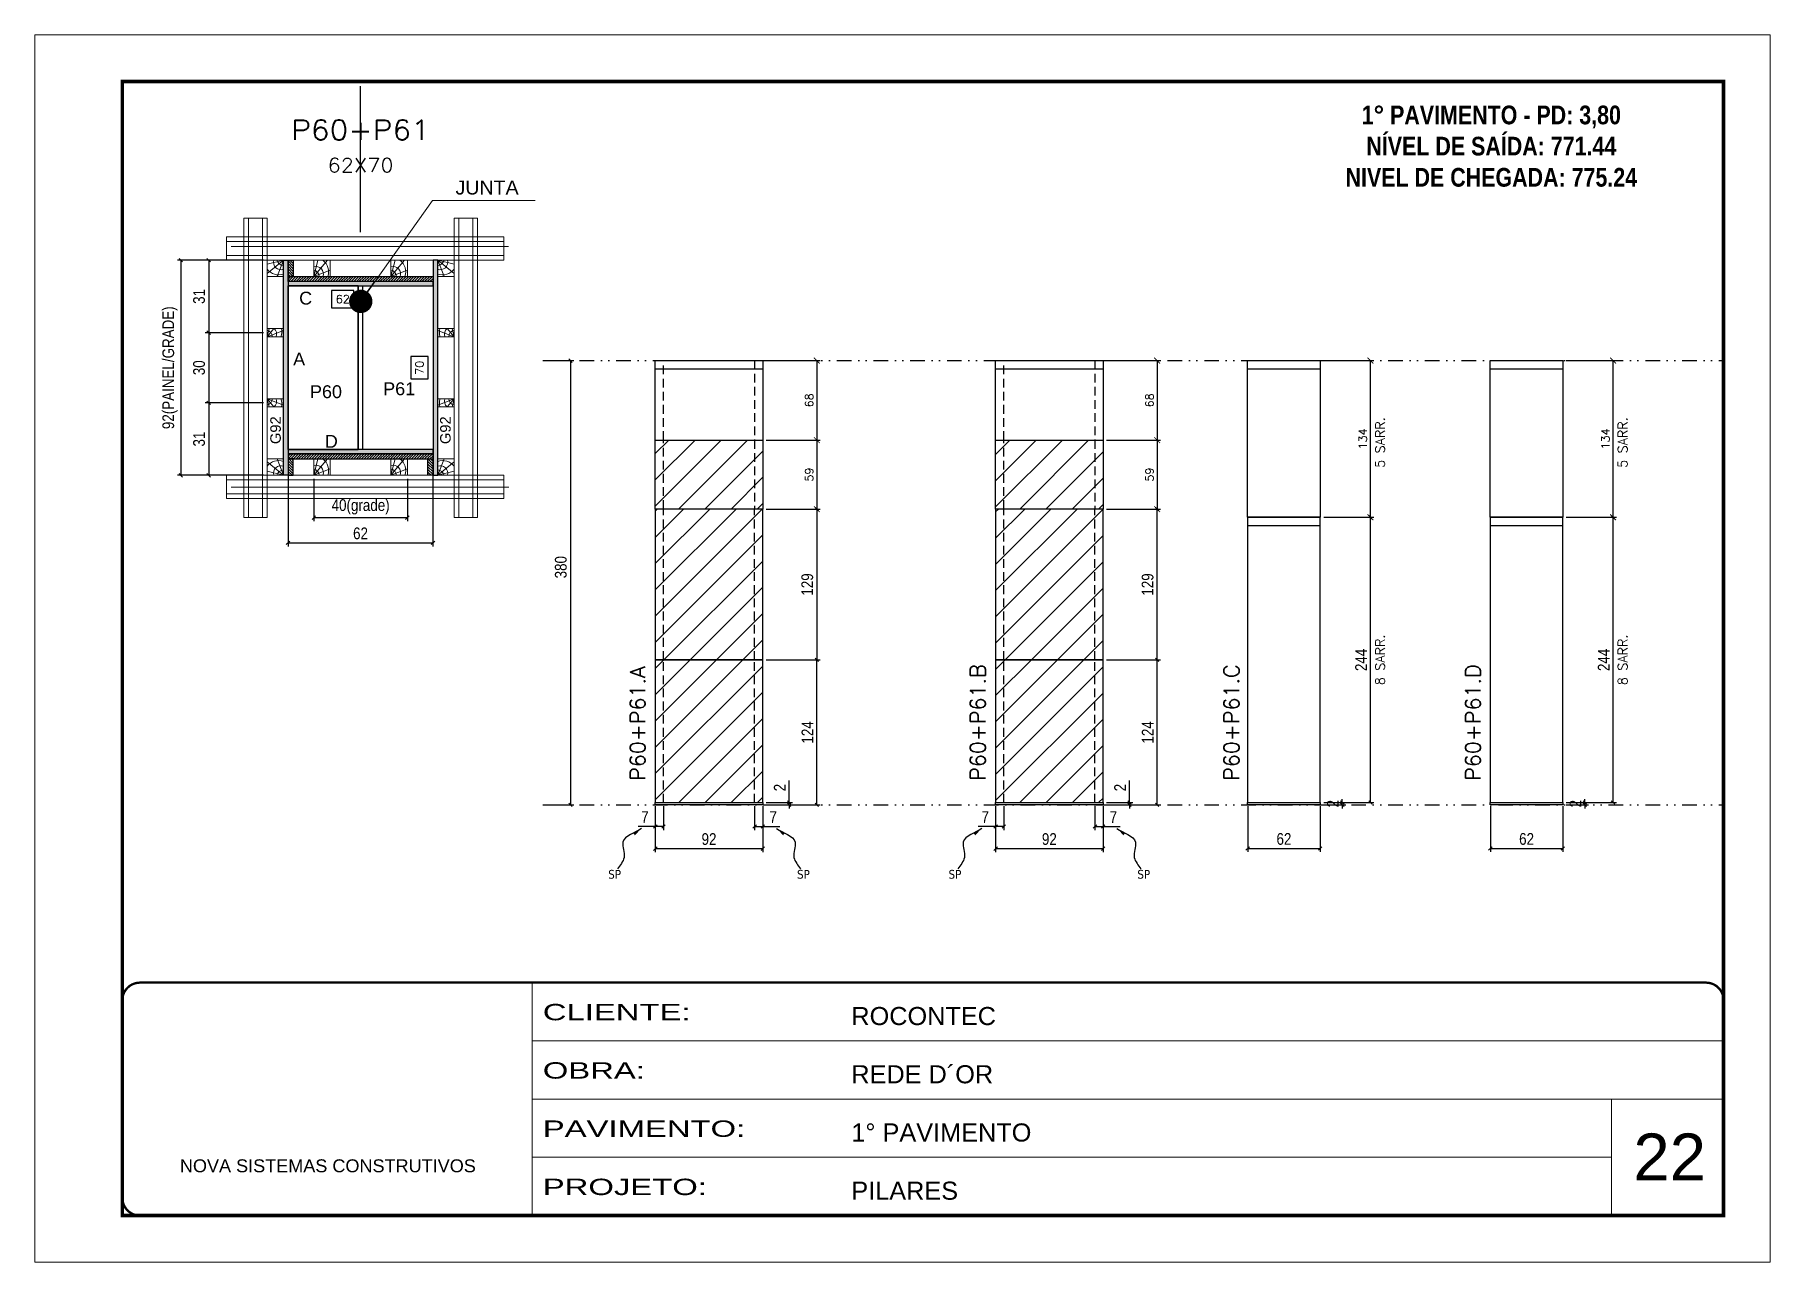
# Model space of a CAD drawing. Extents: x 2949 to 9203, y -16089 to 12527.
# Drawn here: x 4548 to 6033, y 5734 to 6784 of the extents above; entities that cross this region are included whole.
import ezdxf
from ezdxf.enums import TextEntityAlignment as Align

# ---------------------------------------------------------------- set-up
doc = ezdxf.new("R2010")
doc.units = 0
for name, pattern in [('CONTINUO', [0]), ('DASHED', [0.75, 0.5, -0.25]), ('DIVIDE2', [0.625, 0.25, -0.125, 0, -0.125, 0, -0.125]), ('HIDDEN', [0.375, 0.25, -0.125])]:
    doc.linetypes.add(name, pattern=pattern)
for name, color, linetype, lineweight in [('CARIMBO', 255, 'Continuous', 9), ('Folhas', 255, 'Continuous', 9), ('Hachura', 251, 'Continuous', 9), ('Madeira', 126, 'Continuous', 18), ('Perfil Metálico', 224, 'Continuous', 18), ('SARRAFO DE PRESSAO', 251, 'DASHED', 9), ('Texto Seção', 7, 'Continuous', 15)]:
    doc.layers.add(name, color=color, linetype=linetype, lineweight=lineweight)
for name, color, linetype in [('CHAPA', 1, 'Continuous'), ('COTA', 241, 'Continuous'), ('cotas', 4, 'Continuous'), ('MEIO_PONT', 93, 'Continuous'), ('NOMENCLATURA', 7, 'Continuous'), ('Nível', 160, 'Continuous'), ('Painéis', 200, 'Continuous'), ('SARR_2.2x7', 40, 'Continuous'), ('SARRAFO', 251, 'Continuous'), ('Sarrafo de Pressão', 42, 'HIDDEN'), ('texto', 7, 'Continuous'), ('Texto de Titulo', 7, 'Continuous'), ('Texto Qtd Sarr', 242, 'Continuous'), ('TEXTO_GERAL', 7, 'Continuous')]:
    doc.layers.add(name, color=color, linetype=linetype)
doc.styles.add('ARIAL', font='arial.ttf')
doc.styles.add('COTA TECNICA', font='techl___.ttf', dxfattribs={"height": 10})
doc.styles.add('COTA TECNICA 2X', font='techl___.ttf', dxfattribs={"height": 10})
doc.styles.add('COTA TECNICA-50', font='techl___.ttf', dxfattribs={"height": 10})
doc.styles.add('REGUA-120', font='ROMANS.shx', dxfattribs={"height": 15})
doc.styles.add('ROMANC', font='techb___.ttf', dxfattribs={"height": 2.5})
doc.styles.add('ROMANS', font='romans.shx')
doc.styles.add('SANSSERIF', font='sas_____.pfb')
doc.styles.get("Standard").update_dxf_attribs({"font": 'arial.ttf'})
doc.styles.add('Tecnologia', font='')
doc.styles.get('Tecnologia').set_extended_font_data('Forgotten Futurist')
doc.dimstyles.new('3x', dxfattribs={"dimtxt": 10, "dimasz": 5, "dimexe": 7, "dimexo": 5, "dimgap": 4, "dimtad": 1, "dimdec": 4, "dimlfac": 0.333333, "dimdsep": 46, "dimtxsty": 'Standard', "dimblk": 'DOT', "dimcen": 0.09, "dimclrd": 1, "dimclre": 1, "dimclrt": 2, "dimadec": 0, "dimazin": 2, "dimtfac": 1, "dimtdec": 4, "dimtmove": 0, "dimatfit": 3, "dimldrblk": 'DOT', "dimfxl": 1, "dimtolj": 1, "dimtzin": 0, "dimlwd": 9, "dimlwe": 9, "dimarcsym": 0})
doc.dimstyles.new('COTA PAINEL-50', dxfattribs={"dimtxt": 10, "dimasz": 3, "dimexe": 3, "dimexo": 3, "dimgap": 3, "dimtad": 1, "dimdec": 1, "dimzin": 12, "dimdsep": 46, "dimtxsty": 'COTA TECNICA-50', "dimblk1": 'OBLIQUE', "dimblk2": 'OBLIQUE', "dimsah": 1, "dimcen": 0.9, "dimclrd": 4, "dimclre": 4, "dimclrt": 240, "dimadec": 1, "dimazin": 3, "dimtfac": 1, "dimtdec": 1, "dimtmove": 0, "dimatfit": 3, "dimfxl": 1, "dimtolj": 1, "dimtzin": 12, "dimarcsym": 0})
doc.dimstyles.new('Cota Paínel', dxfattribs={"dimtxt": 7, "dimasz": 5, "dimexe": 3, "dimexo": 3, "dimgap": 3, "dimtad": 1, "dimdec": 1, "dimzin": 12, "dimdsep": 46, "dimtxsty": 'ROMANS', "dimblk": 'ARCHTICK', "dimcen": 0, "dimclrd": 4, "dimclre": 4, "dimclrt": 1, "dimadec": 1, "dimazin": 3, "dimtfac": 1, "dimtdec": 1, "dimtmove": 0, "dimatfit": 3, "dimldrblk": 'OBLIQUE', "dimfxl": 1, "dimtolj": 1, "dimtzin": 12, "dimarcsym": 0})
doc.dimstyles.new('PAINEL', dxfattribs={"dimtxt": 10, "dimasz": 3, "dimexe": 3, "dimexo": 3, "dimgap": 3, "dimtad": 1, "dimdec": 1, "dimzin": 12, "dimdsep": 46, "dimtxsty": 'COTA TECNICA', "dimblk1": 'OBLIQUE', "dimblk2": 'OBLIQUE', "dimsah": 1, "dimcen": 0.9, "dimclrd": 4, "dimclre": 4, "dimclrt": 240, "dimadec": 1, "dimazin": 3, "dimtfac": 1, "dimtdec": 1, "dimtmove": 0, "dimatfit": 3, "dimfxl": 1, "dimtolj": 1, "dimtzin": 12, "dimarcsym": 0})
doc.dimstyles.new('SECAO PILAR', dxfattribs={"dimtxt": 10, "dimasz": 3, "dimexe": 3, "dimexo": 3, "dimgap": 3, "dimtad": 1, "dimdec": 1, "dimlfac": 0.5, "dimzin": 12, "dimdsep": 46, "dimtxsty": 'COTA TECNICA 2X', "dimblk1": 'OBLIQUE', "dimblk2": 'OBLIQUE', "dimsah": 1, "dimcen": 0.9, "dimclrd": 256, "dimclre": 256, "dimclrt": 256, "dimadec": 1, "dimazin": 3, "dimtfac": 1, "dimtdec": 1, "dimtmove": 0, "dimatfit": 3, "dimfxl": 1, "dimtolj": 1, "dimtzin": 12, "dimarcsym": 0})
doc.dimstyles.new('SECÇÃO 2', dxfattribs={"dimtxt": 7, "dimasz": 6, "dimexe": 0.18, "dimexo": 2, "dimgap": -4, "dimtad": 3, "dimdec": 1, "dimlfac": 0.5, "dimzin": 12, "dimdsep": 46, "dimtxsty": 'ROMANS', "dimblk": 'ARCHTICK', "dimcen": 0.09, "dimse1": 1, "dimse2": 1, "dimsd1": 1, "dimsd2": 1, "dimclrd": 180, "dimclre": 5, "dimclrt": 1, "dimadec": 0, "dimazin": 3, "dimtfac": 1, "dimtdec": 1, "dimtofl": 0, "dimtmove": 0, "dimatfit": 3, "dimldrblk": 'ARCHTICK', "dimfxl": 1, "dimtolj": 1, "dimtzin": 0, "dimarcsym": 0})
doc.dimstyles.get("Standard").update_dxf_attribs({"dimtxt": 0.18, "dimasz": 0.18, "dimexe": 0.18, "dimexo": 0.0625, "dimgap": 0.09, "dimtad": 0, "dimtih": 1, "dimtoh": 1, "dimdec": 4, "dimzin": 0, "dimdsep": 46, "dimtxsty": 'Standard', "dimcen": 0.09, "dimadec": 0, "dimazin": 0, "dimtfac": 1, "dimtdec": 4, "dimtofl": 0, "dimtmove": 0, "dimatfit": 3, "dimfxl": 1, "dimtolj": 1, "dimtzin": 0, "dimarcsym": 0})
pattern_1 = [(135, (-18127.0793, 15909.989), (-1.12253202, -1.12253202), [])]
pattern_2 = [(45, (-126071.967, -22713.47), (-11.2253202, 11.2253202), [])]

msp = doc.modelspace()

# ---------------------------------------------------------------- texts
at = {"color": 0, "linetype": 'Continuous', "ltscale": 5, "style": 'ARIAL'}
msp.add_text('JUNTA', height=12, dxfattribs=at).set_placement((4907.58, 6647.16))
at = {"layer": 'CARIMBO', "style": 'ARIAL'}
msp.add_text('22', height=40, dxfattribs=at).set_placement((5915.39, 5804))
at = {"layer": 'NOMENCLATURA', "color": 2, "insert": (5793.86, 6749.92), "char_height": 16, "attachment_point": 2, "style": 'ROMANC'}
msp.add_mtext_dynamic_manual_height_columns('\\P1° PAVIMENTO - PD: 3,80\\PNÍVEL DE SAÍDA: 771.44\\PNIVEL DE CHEGADA: 775.24', width=300.2766, gutter_width=1, heights=[0], dxfattribs=at)
at = {"layer": 'texto', "color": 0, "char_height": 7.5, "attachment_point": 5}
for insert in [(5043.71, 6065.65), (5205.26, 6065.65), (5334.9, 6065.65), (5496.45, 6065.65)]:
    msp.add_mtext('{\\fTahoma|b0|i0|c0|p34;\\C4;SP}', dxfattribs=dict(at, insert=insert))
at = {"layer": 'Texto Seção', "linetype": 'Continuous', "style": 'ROMANS'}
for s, p in [('5 SARR.', (5702.63, 6413.4)), ('5 SARR.', (5910.22, 6413.4)), ('8 SARR.', (5702.63, 6227.51)), ('8 SARR.', (5910.22, 6227.51))]:
    msp.add_text(s, height=8, rotation=90, dxfattribs=at).set_placement(p)
at = {"layer": 'Texto Seção', "char_height": 13, "width": 285.3299, "attachment_point": 7, "rotation": 90, "style": 'REGUA-120'}
for s, insert in [('P60+P61.A', (5069.94, 6145.61)), ('P60+P61.B', (5361.01, 6145.61)), ('P60+P61.C', (5578.01, 6145.61)), ('P60+P61.D', (5784.62, 6145.61))]:
    msp.add_mtext(s, dxfattribs=dict(at, insert=insert))
at = {"layer": 'TEXTO_GERAL', "style": 'ARIAL'}
for s, p in [('C', (4779.35, 6558.54)), ('A', (4773.79, 6506.48)), ('P60', (4796.75, 6478.51)), ('P61', (4859.37, 6481.01)), ('D', (4801.33, 6436.04))]:
    msp.add_text(s, height=11, dxfattribs=at).set_placement(p, align=Align.MIDDLE_CENTER)
at = {"layer": 'TEXTO_GERAL', "color": 0, "linetype": 'Continuous', "style": 'SANSSERIF'}
for p in [(4753.6, 6433.7), (4898.93, 6433.7)]:
    msp.add_text('G92', height=9, rotation=90, dxfattribs=at).set_placement(p, align=Align.MIDDLE_LEFT)

# ---------------------------------------------------------------- blocks, each defined once
blk = doc.blocks.new('9999999999')
at = {"color": 30, "linetype": 'CONTINUO'}
for p, q in [((98564.6, 34230.2), (98564.6, 34429.4)), ((98564.6, 34379.6), (99584, 34379.6)), ((98564.6, 34329.8), (99488, 34329.8)), ((99584, 34329.8), (99488, 34329.8)), ((99488, 34329.8), (99488, 34230.2)), ((98564.6, 34280), (99488, 34280))]:
    blk.add_line(p, q, dxfattribs=at)
at = {"color": 30, "linetype": 'CONTINUO', "const_width": 2}
blk.add_lwpolyline([(99584, 34230.2), (99584, 34414.4, 0.414214), (99569, 34429.4), (98229, 34429.4, 0.414214), (98214, 34414.4), (98214, 34245.2, 0.414214), (98229, 34230.2), (99584, 34230.2)], format="xyb", dxfattribs=at)
at = {"layer": 'Folhas'}
blk.add_lwpolyline([(98139, 34190.2), (99624, 34190.2), (99624, 35240.2), (98139, 35240.2)], close=True, dxfattribs=at)
at = {"layer": 'Folhas', "color": 30, "const_width": 3}
blk.add_lwpolyline([(98214, 34230.2), (99584, 34230.2), (99584, 35200.2), (98214, 35200.2)], close=True, dxfattribs=at)
at = {"color": 7, "linetype": 'Continuous', "ltscale": 5, "style": 'ARIAL'}
for s, height, p in [('ROCONTEC', 15.48, (98837.7, 34393.1)), ('REDE D´OR', 15.48, (98837.7, 34343.3)), ('1° PAVIMENTO', 15.483, (98837.7, 34293.5)), ('NOVA SISTEMAS CONSTRUTIVOS', 11.059, (98263.2, 34267.2)), ('PILARES', 15.48, (98837.7, 34243.7))]:
    blk.add_text(s, height=height, dxfattribs=at).set_placement(p)
at = {"layer": 'Folhas', "color": 7, "style": 'Tecnologia', "width": 1.5}
for s, p in [('CLIENTE:', (98573.7, 34397.2)), ('OBRA:', (98573.7, 34347.3)), ('PAVIMENTO:', (98573.7, 34297.5)), ('PROJETO:', (98573.7, 34247.7))]:
    blk.add_text(s, height=14, dxfattribs=at).set_placement(p)
blk = doc.blocks.new('*D3596')
at = {"layer": 'COTA', "color": 180, "lineweight": -2, "transparency": 16777216}
for p, q in [((4884.3, 6508.7), (4869.3, 6508.7)), ((4869.3, 6508.7), (4869.3, 6489.4)), ((4884.3, 6489.4), (4884.3, 6508.7)), ((4869.3, 6489.4), (4884.3, 6489.4))]:
    blk.add_line(p, q, dxfattribs=at)
at = {"layer": 'Defpoints', "color": 0, "transparency": 16777216}
for p in [(4764.3, 6569), (4764.3, 6429), (4888.3, 6429)]:
    blk.add_point(p, dxfattribs=at)
at = {"layer": 'COTA', "color": 1, "transparency": 16777216, "insert": (4876.8, 6499), "char_height": 7, "attachment_point": 5, "rotation": 90, "style": 'ROMANS'}
blk.add_mtext('\\A1;70', dxfattribs=at)
blk = doc.blocks.new('_ArchTick')
at = {"color": 0, "linetype": 'ByBlock', "const_width": 0.15}
blk.add_lwpolyline([(-0.5, -0.5), (0.5, 0.5)], dxfattribs=at)
blk = doc.blocks.new('*D3597')
at = {"layer": 'COTA', "color": 180, "lineweight": -2, "transparency": 16777216}
for p, q in [((4820.6, 6565.2), (4801.6, 6565.2)), ((4801.6, 6565.2), (4801.6, 6550.2)), ((4820.6, 6550.2), (4820.6, 6565.2)), ((4801.6, 6550.2), (4820.6, 6550.2))]:
    blk.add_line(p, q, dxfattribs=at)
at = {"layer": 'Defpoints', "color": 0, "transparency": 16777216}
for p in [(4764.3, 6569), (4888.3, 6569), (4888.3, 6546.2)]:
    blk.add_point(p, dxfattribs=at)
at = {"layer": 'COTA', "color": 1, "transparency": 16777216, "insert": (4811.1, 6557.7), "char_height": 7, "attachment_point": 5, "style": 'ROMANS'}
blk.add_mtext('\\A1;62', dxfattribs=at)
blk = doc.blocks.new('titulo1')
at = {"layer": 'Defpoints', "color": 252, "linetype": 'HIDDEN', "ltscale": 2}
blk.add_line((0, 0), (0, 125), dxfattribs=at)
at = {"layer": 'Defpoints', "style": 'ROMANS', "oblique": 15}
blk.add_attdef('FOLHA', text='', height=10, dxfattribs=at).set_placement((0, 15.6), align=Align.MIDDLE_CENTER)
at = {"layer": 'Texto Qtd Sarr', "color": 3, "style": 'ROMANS', "oblique": 15}
for tag, height, p in [('TITULO', 17, (0, 71.4)), ('SEÇÃO', 12, (0, 41.5))]:
    blk.add_attdef(tag, text='', height=height, dxfattribs=at).set_placement(p, align=Align.MIDDLE_CENTER)
blk = doc.blocks.new('_Oblique')
at = {"color": 0, "linetype": 'ByBlock', "lineweight": -2}
blk.add_line((-0.5, -0.5), (0.5, 0.5), dxfattribs=at)
blk = doc.blocks.new('*D3598')
at = {"layer": 'COTA', "lineweight": -2, "transparency": 16777216}
for p, q in [((4743.3, 6591), (4669.6, 6591)), ((4672.6, 6591), (4672.6, 6407)), ((4743.3, 6407), (4669.6, 6407))]:
    blk.add_line(p, q, dxfattribs=at)
at = {"layer": 'Defpoints', "color": 0, "transparency": 16777216}
for p in [(4746.3, 6591), (4672.6, 6407), (4746.3, 6407)]:
    blk.add_point(p, dxfattribs=at)
at = {"layer": 'COTA', "lineweight": -2, "transparency": 16777216, "xscale": 3, "yscale": 3, "zscale": 3}
for p, rotation in [((4672.6, 6591), 90), ((4672.6, 6407), 270)]:
    blk.add_blockref('_Oblique', p, dxfattribs=dict(at, rotation=rotation))
at = {"layer": 'COTA', "transparency": 16777216, "insert": (4663.3, 6499), "char_height": 10, "attachment_point": 5, "rotation": 90, "style": 'COTA TECNICA 2X'}
blk.add_mtext('\\A1;92(PAINEL/GRADE)', dxfattribs=at)
blk = doc.blocks.new('*D3599')
at = {"layer": 'COTA', "lineweight": -2, "transparency": 16777216}
for p, q in [((4743.3, 6469), (4693.4, 6469)), ((4696.4, 6469), (4696.4, 6407)), ((4743.3, 6407), (4693.4, 6407))]:
    blk.add_line(p, q, dxfattribs=at)
at = {"layer": 'Defpoints', "color": 0, "transparency": 16777216}
for p in [(4746.3, 6469), (4696.4, 6407), (4746.3, 6407)]:
    blk.add_point(p, dxfattribs=at)
at = {"layer": 'COTA', "lineweight": -2, "transparency": 16777216, "xscale": 3, "yscale": 3, "zscale": 3}
for p, rotation in [((4696.4, 6469), 90), ((4696.4, 6407), 270)]:
    blk.add_blockref('_Oblique', p, dxfattribs=dict(at, rotation=rotation))
at = {"layer": 'COTA', "transparency": 16777216, "insert": (4688.2, 6438), "char_height": 10, "attachment_point": 5, "rotation": 90, "style": 'COTA TECNICA 2X'}
blk.add_mtext('\\A1;31', dxfattribs=at)
blk = doc.blocks.new('PONTALETE')
at = {"layer": 'Madeira'}
for q in [(2.71, 7), (7, 5.76), (7, 1.74)]:
    blk.add_line((0, 0), q, dxfattribs=at)
blk.add_lwpolyline([(0, 0), (7, 0), (7, 7), (0, 7)], close=True, dxfattribs=at)
for centre, radius, start, end in [((2.04, 0.06), 6.23, 37.28179, 109.09128), ((1.09, 0.9), 3.19, 343.60304, 109.98471), ((-0.21, -0.78), 3.09, 14.63219, 86.0383)]:
    blk.add_arc(centre, radius, start, end, dxfattribs=at)
blk = doc.blocks.new('MEIO PONTALETE')
at = {"layer": 'Madeira'}
for q in [(2.71, 7), (3.5, 2.88), (3.5, 0.87)]:
    blk.add_line((0, 0), q, dxfattribs=at)
blk.add_lwpolyline([(0, 0), (3.5, 0), (3.5, 7), (0, 7)], close=True, dxfattribs=at)
for centre, radius, start, end in [((2.04, 0.06), 6.23, 76.44987, 109.09128), ((1.09, 0.9), 3.19, 40.90626, 109.98471), ((-0.21, -0.78), 3.09, 14.63219, 86.0383)]:
    blk.add_arc(centre, radius, start, end, dxfattribs=at)
blk = doc.blocks.new('*D3600')
at = {"layer": 'COTA', "lineweight": -2, "transparency": 16777216}
for p, q in [((4743.3, 6591), (4693.4, 6591)), ((4696.4, 6591), (4696.4, 6529)), ((4743.3, 6529), (4693.4, 6529))]:
    blk.add_line(p, q, dxfattribs=at)
at = {"layer": 'Defpoints', "color": 0, "transparency": 16777216}
for p in [(4746.3, 6591), (4696.4, 6529), (4746.3, 6529)]:
    blk.add_point(p, dxfattribs=at)
at = {"layer": 'COTA', "lineweight": -2, "transparency": 16777216, "xscale": 3, "yscale": 3, "zscale": 3}
for p, rotation in [((4696.4, 6591), 90), ((4696.4, 6529), 270)]:
    blk.add_blockref('_Oblique', p, dxfattribs=dict(at, rotation=rotation))
at = {"layer": 'COTA', "transparency": 16777216, "insert": (4688.2, 6560), "char_height": 10, "attachment_point": 5, "rotation": 90, "style": 'COTA TECNICA 2X'}
blk.add_mtext('\\A1;31', dxfattribs=at)
blk = doc.blocks.new('*D3601')
at = {"layer": 'COTA', "lineweight": -2, "transparency": 16777216}
for p, q in [((4743.3, 6529), (4693.4, 6529)), ((4696.4, 6529), (4696.4, 6469)), ((4743.3, 6469), (4693.4, 6469))]:
    blk.add_line(p, q, dxfattribs=at)
at = {"layer": 'Defpoints', "color": 0, "transparency": 16777216}
for p in [(4746.3, 6529), (4696.4, 6469), (4746.3, 6469)]:
    blk.add_point(p, dxfattribs=at)
at = {"layer": 'COTA', "lineweight": -2, "transparency": 16777216, "xscale": 3, "yscale": 3, "zscale": 3}
for p, rotation in [((4696.4, 6529), 90), ((4696.4, 6469), 270)]:
    blk.add_blockref('_Oblique', p, dxfattribs=dict(at, rotation=rotation))
at = {"layer": 'COTA', "transparency": 16777216, "insert": (4688.2, 6499), "char_height": 10, "attachment_point": 5, "rotation": 90, "style": 'COTA TECNICA 2X'}
blk.add_mtext('\\A1;30', dxfattribs=at)
blk = doc.blocks.new('*D3617')
at = {"layer": 'COTA', "lineweight": -2, "transparency": 16777216}
for p, q in [((4764.3, 6422.4), (4764.3, 6346.2)), ((4888.3, 6422.4), (4888.3, 6346.2)), ((4764.3, 6349.2), (4888.3, 6349.2))]:
    blk.add_line(p, q, dxfattribs=at)
at = {"layer": 'Defpoints', "color": 0, "transparency": 16777216}
for p in [(4764.3, 6425.4), (4888.3, 6425.4), (4888.3, 6349.2)]:
    blk.add_point(p, dxfattribs=at)
at = {"layer": 'COTA', "lineweight": -2, "transparency": 16777216, "xscale": 3, "yscale": 3, "zscale": 3, "rotation": 180}
blk.add_blockref('_Oblique', (4764.3, 6349.2), dxfattribs=at)
at = {"layer": 'COTA', "lineweight": -2, "transparency": 16777216, "xscale": 3, "yscale": 3, "zscale": 3}
blk.add_blockref('_Oblique', (4888.3, 6349.2), dxfattribs=at)
at = {"layer": 'COTA', "transparency": 16777216, "insert": (4826.3, 6357.3), "char_height": 10, "attachment_point": 5, "style": 'COTA TECNICA 2X'}
blk.add_mtext('\\A1;62', dxfattribs=at)
blk = doc.blocks.new('_Dot')
at = {"color": 0, "linetype": 'ByBlock', "lineweight": -2}
blk.add_line((-0.5, 0), (-1, 0), dxfattribs=at)
at = {"color": 0, "linetype": 'ByBlock', "const_width": 0.5}
blk.add_lwpolyline([(-0.25, 0, 1), (0.25, 0, 1)], format="xyb", close=True, dxfattribs=at)
blk = doc.blocks.new('*D3618')
at = {"layer": 'cotas', "color": 4, "linetype": 'ByBlock', "lineweight": -2, "transparency": 16777216}
for p, q in [((4985.2, 6505.1), (5008.9, 6505.1)), ((5005.9, 6505.1), (5005.9, 6125.1)), ((4985.2, 6125.1), (5008.9, 6125.1))]:
    blk.add_line(p, q, dxfattribs=at)
at = {"layer": 'Defpoints', "color": 0, "linetype": 'ByBlock', "transparency": 16777216}
for p in [(4982.2, 6505.1), (4982.2, 6125.1), (5005.9, 6125.1)]:
    blk.add_point(p, dxfattribs=at)
at = {"layer": 'cotas', "color": 4, "linetype": 'ByBlock', "lineweight": -2, "transparency": 16777216, "xscale": 3, "yscale": 3, "zscale": 3}
for p, rotation in [((5005.9, 6505.1), 90), ((5005.9, 6125.1), 270)]:
    blk.add_blockref('_Oblique', p, dxfattribs=dict(at, rotation=rotation))
at = {"layer": 'cotas', "color": 240, "linetype": 'ByBlock', "transparency": 16777216, "insert": (4997.7, 6328.4), "char_height": 10, "attachment_point": 5, "rotation": 90, "style": 'COTA TECNICA'}
blk.add_mtext('\\A1;380', dxfattribs=at)
blk = doc.blocks.new('*D3602')
at = {"layer": 'COTA', "color": 4, "lineweight": -2, "transparency": 16777216}
for p, q in [((5585.4, 6124.1), (5585.4, 6084.8)), ((5647.4, 6124.1), (5647.4, 6084.8)), ((5585.4, 6087.8), (5647.4, 6087.8))]:
    blk.add_line(p, q, dxfattribs=at)
at = {"layer": 'Defpoints', "color": 0, "transparency": 16777216}
for p in [(5585.4, 6127.1), (5647.4, 6127.1), (5647.4, 6087.8)]:
    blk.add_point(p, dxfattribs=at)
at = {"layer": 'COTA', "color": 4, "lineweight": -2, "transparency": 16777216, "xscale": 3, "yscale": 3, "zscale": 3, "rotation": 180}
blk.add_blockref('_Oblique', (5585.4, 6087.8), dxfattribs=at)
at = {"layer": 'COTA', "color": 4, "lineweight": -2, "transparency": 16777216, "xscale": 3, "yscale": 3, "zscale": 3}
blk.add_blockref('_Oblique', (5647.4, 6087.8), dxfattribs=at)
at = {"layer": 'COTA', "color": 240, "transparency": 16777216, "insert": (5616.4, 6095.9), "char_height": 10, "attachment_point": 5, "style": 'COTA TECNICA'}
blk.add_mtext('\\A1;62', dxfattribs=at)
blk = doc.blocks.new('*D3603')
at = {"layer": 'COTA', "color": 4, "lineweight": -2, "transparency": 16777216}
for p, q in [((5650.4, 6127.1), (5669.3, 6127.1)), ((5650.4, 6125.1), (5669.3, 6125.1)), ((5666.3, 6127.1), (5666.3, 6130.1)), ((5666.3, 6125.1), (5666.3, 6127.1)), ((5666.3, 6125.1), (5666.3, 6122.1))]:
    blk.add_line(p, q, dxfattribs=at)
at = {"layer": 'Defpoints', "color": 0, "transparency": 16777216}
for p in [(5647.4, 6127.1), (5647.4, 6125.1), (5666.3, 6127.1)]:
    blk.add_point(p, dxfattribs=at)
at = {"layer": 'COTA', "color": 4, "lineweight": -2, "transparency": 16777216, "xscale": 3, "yscale": 3, "zscale": 3}
for p, rotation in [((5666.3, 6127.1), 270), ((5666.3, 6125.1), 90)]:
    blk.add_blockref('_Oblique', p, dxfattribs=dict(at, rotation=rotation))
at = {"layer": 'COTA', "color": 240, "transparency": 16777216, "insert": (5658.3, 6126.1), "char_height": 10, "attachment_point": 5, "rotation": 90, "style": 'COTA TECNICA-50'}
blk.add_mtext('\\A1;2', dxfattribs=at)
blk = doc.blocks.new('*D3620')
at = {"layer": 'COTA', "color": 4, "linetype": 'ByBlock', "lineweight": -2, "transparency": 16777216}
for p, q in [((5650.4, 6371.1), (5693.4, 6371.1)), ((5690.4, 6127.1), (5690.4, 6371.1)), ((5650.4, 6127.1), (5693.4, 6127.1))]:
    blk.add_line(p, q, dxfattribs=at)
at = {"layer": 'Defpoints', "color": 0, "linetype": 'ByBlock', "transparency": 16777216}
for p in [(5647.4, 6371.1), (5690.4, 6371.1), (5647.4, 6127.1)]:
    blk.add_point(p, dxfattribs=at)
at = {"layer": 'COTA', "color": 4, "linetype": 'ByBlock', "lineweight": -2, "transparency": 16777216, "xscale": 3, "yscale": 3, "zscale": 3}
for p, rotation in [((5690.4, 6371.1), 90), ((5690.4, 6127.1), 270)]:
    blk.add_blockref('_Oblique', p, dxfattribs=dict(at, rotation=rotation))
at = {"layer": 'COTA', "color": 240, "linetype": 'ByBlock', "transparency": 16777216, "insert": (5682.4, 6249.1), "char_height": 10, "attachment_point": 5, "rotation": 90, "style": 'COTA TECNICA'}
blk.add_mtext('\\A1;244', dxfattribs=at)
blk = doc.blocks.new('*D3604')
at = {"layer": 'COTA', "color": 4, "lineweight": -2, "transparency": 16777216}
for p, q in [((5793, 6124.1), (5793, 6084.8)), ((5855, 6124.1), (5855, 6084.8)), ((5793, 6087.8), (5855, 6087.8))]:
    blk.add_line(p, q, dxfattribs=at)
at = {"layer": 'Defpoints', "color": 0, "transparency": 16777216}
for p in [(5793, 6127.1), (5855, 6127.1), (5855, 6087.8)]:
    blk.add_point(p, dxfattribs=at)
at = {"layer": 'COTA', "color": 4, "lineweight": -2, "transparency": 16777216, "xscale": 3, "yscale": 3, "zscale": 3, "rotation": 180}
blk.add_blockref('_Oblique', (5793, 6087.8), dxfattribs=at)
at = {"layer": 'COTA', "color": 4, "lineweight": -2, "transparency": 16777216, "xscale": 3, "yscale": 3, "zscale": 3}
blk.add_blockref('_Oblique', (5855, 6087.8), dxfattribs=at)
at = {"layer": 'COTA', "color": 240, "transparency": 16777216, "insert": (5824, 6095.9), "char_height": 10, "attachment_point": 5, "style": 'COTA TECNICA'}
blk.add_mtext('\\A1;62', dxfattribs=at)
blk = doc.blocks.new('*D3605')
at = {"layer": 'COTA', "color": 4, "lineweight": -2, "transparency": 16777216}
for p, q in [((5858, 6127.1), (5876.9, 6127.1)), ((5858, 6125.1), (5876.9, 6125.1)), ((5873.9, 6127.1), (5873.9, 6130.1)), ((5873.9, 6125.1), (5873.9, 6127.1)), ((5873.9, 6125.1), (5873.9, 6122.1))]:
    blk.add_line(p, q, dxfattribs=at)
at = {"layer": 'Defpoints', "color": 0, "transparency": 16777216}
for p in [(5855, 6127.1), (5855, 6125.1), (5873.9, 6127.1)]:
    blk.add_point(p, dxfattribs=at)
at = {"layer": 'COTA', "color": 4, "lineweight": -2, "transparency": 16777216, "xscale": 3, "yscale": 3, "zscale": 3}
for p, rotation in [((5873.9, 6127.1), 270), ((5873.9, 6125.1), 90)]:
    blk.add_blockref('_Oblique', p, dxfattribs=dict(at, rotation=rotation))
at = {"layer": 'COTA', "color": 240, "transparency": 16777216, "insert": (5865.9, 6126.1), "char_height": 10, "attachment_point": 5, "rotation": 90, "style": 'COTA TECNICA-50'}
blk.add_mtext('\\A1;2', dxfattribs=at)
blk = doc.blocks.new('*D3621')
at = {"layer": 'COTA', "color": 4, "linetype": 'ByBlock', "lineweight": -2, "transparency": 16777216}
for p, q in [((5858, 6371.1), (5901, 6371.1)), ((5898, 6127.1), (5898, 6371.1)), ((5858, 6127.1), (5901, 6127.1))]:
    blk.add_line(p, q, dxfattribs=at)
at = {"layer": 'Defpoints', "color": 0, "linetype": 'ByBlock', "transparency": 16777216}
for p in [(5855, 6371.1), (5898, 6371.1), (5855, 6127.1)]:
    blk.add_point(p, dxfattribs=at)
at = {"layer": 'COTA', "color": 4, "linetype": 'ByBlock', "lineweight": -2, "transparency": 16777216, "xscale": 3, "yscale": 3, "zscale": 3}
for p, rotation in [((5898, 6371.1), 90), ((5898, 6127.1), 270)]:
    blk.add_blockref('_Oblique', p, dxfattribs=dict(at, rotation=rotation))
at = {"layer": 'COTA', "color": 240, "linetype": 'ByBlock', "transparency": 16777216, "insert": (5890, 6249.1), "char_height": 10, "attachment_point": 5, "rotation": 90, "style": 'COTA TECNICA'}
blk.add_mtext('\\A1;244', dxfattribs=at)
blk = doc.blocks.new('*D3622')
at = {"layer": 'COTA', "color": 4, "lineweight": -2, "transparency": 16777216}
for p, q in [((5650.4, 6505.1), (5693.4, 6505.1)), ((5690.4, 6371.1), (5690.4, 6505.1)), ((5650.4, 6371.1), (5693.4, 6371.1))]:
    blk.add_line(p, q, dxfattribs=at)
at = {"layer": 'Defpoints', "color": 0, "transparency": 16777216}
for p in [(5647.4, 6505.1), (5690.4, 6505.1), (5647.4, 6371.1)]:
    blk.add_point(p, dxfattribs=at)
at = {"layer": 'COTA', "color": 4, "lineweight": -2, "transparency": 16777216, "xscale": 5, "yscale": 5, "zscale": 5}
for p, rotation in [((5690.4, 6505.1), 90), ((5690.4, 6371.1), 270)]:
    blk.add_blockref('_ArchTick', p, dxfattribs=dict(at, rotation=rotation))
at = {"layer": 'COTA', "color": 1, "transparency": 16777216, "insert": (5683.9, 6438.1), "char_height": 7, "attachment_point": 5, "rotation": 90, "style": 'ROMANS'}
blk.add_mtext('\\A1;134', dxfattribs=at)
blk = doc.blocks.new('*D3623')
at = {"layer": 'COTA', "color": 4, "lineweight": -2, "transparency": 16777216}
for p, q in [((5858, 6505.1), (5901, 6505.1)), ((5898, 6371.1), (5898, 6505.1)), ((5858, 6371.1), (5901, 6371.1))]:
    blk.add_line(p, q, dxfattribs=at)
at = {"layer": 'Defpoints', "color": 0, "transparency": 16777216}
for p in [(5855, 6505.1), (5898, 6505.1), (5855, 6371.1)]:
    blk.add_point(p, dxfattribs=at)
at = {"layer": 'COTA', "color": 4, "lineweight": -2, "transparency": 16777216, "xscale": 5, "yscale": 5, "zscale": 5}
for p, rotation in [((5898, 6505.1), 90), ((5898, 6371.1), 270)]:
    blk.add_blockref('_ArchTick', p, dxfattribs=dict(at, rotation=rotation))
at = {"layer": 'COTA', "color": 1, "transparency": 16777216, "insert": (5891.5, 6438.1), "char_height": 7, "attachment_point": 5, "rotation": 90, "style": 'ROMANS'}
blk.add_mtext('\\A1;134', dxfattribs=at)
blk = doc.blocks.new('*D3606')
at = {"layer": 'COTA', "color": 4, "lineweight": -2, "transparency": 16777216}
for p, q in [((5078.5, 6124.1), (5078.5, 6084.7)), ((5170.5, 6124.1), (5170.5, 6084.7)), ((5078.5, 6087.7), (5170.5, 6087.7))]:
    blk.add_line(p, q, dxfattribs=at)
at = {"layer": 'Defpoints', "color": 0, "transparency": 16777216}
for p in [(5078.5, 6127.1), (5170.5, 6127.1), (5170.5, 6087.7)]:
    blk.add_point(p, dxfattribs=at)
at = {"layer": 'COTA', "color": 4, "lineweight": -2, "transparency": 16777216, "xscale": 3, "yscale": 3, "zscale": 3, "rotation": 180}
blk.add_blockref('_Oblique', (5078.5, 6087.7), dxfattribs=at)
at = {"layer": 'COTA', "color": 4, "lineweight": -2, "transparency": 16777216, "xscale": 3, "yscale": 3, "zscale": 3}
blk.add_blockref('_Oblique', (5170.5, 6087.7), dxfattribs=at)
at = {"layer": 'COTA', "color": 240, "transparency": 16777216, "insert": (5124.5, 6095.8), "char_height": 10, "attachment_point": 5, "style": 'COTA TECNICA'}
blk.add_mtext('\\A1;92', dxfattribs=at)
blk = doc.blocks.new('*D3607')
at = {"layer": 'COTA', "color": 4, "lineweight": -2, "transparency": 16777216}
for p, q in [((5078.5, 6122.1), (5078.5, 6103.6)), ((5085.5, 6124.1), (5085.5, 6103.6)), ((5078.5, 6106.6), (5063.8, 6106.6)), ((5085.5, 6106.6), (5078.5, 6106.6))]:
    blk.add_line(p, q, dxfattribs=at)
at = {"layer": 'Defpoints', "color": 0, "transparency": 16777216}
for p in [(5078.5, 6125.1), (5085.5, 6127.1), (5078.5, 6106.6)]:
    blk.add_point(p, dxfattribs=at)
at = {"layer": 'COTA', "color": 4, "lineweight": -2, "transparency": 16777216, "xscale": 3, "yscale": 3, "zscale": 3, "rotation": 180}
blk.add_blockref('_Oblique', (5078.5, 6106.6), dxfattribs=at)
at = {"layer": 'COTA', "color": 4, "lineweight": -2, "transparency": 16777216, "xscale": 3, "yscale": 3, "zscale": 3}
blk.add_blockref('_Oblique', (5085.5, 6106.6), dxfattribs=at)
at = {"layer": 'COTA', "color": 240, "transparency": 16777216, "insert": (5069.6, 6114.7), "char_height": 10, "attachment_point": 5, "style": 'COTA TECNICA-50'}
blk.add_mtext('\\A1;7', dxfattribs=at)
blk = doc.blocks.new('*D3608')
at = {"layer": 'COTA', "color": 4, "lineweight": -2, "transparency": 16777216}
for p, q in [((5163.5, 6124.1), (5163.5, 6103.6)), ((5170.5, 6122.1), (5170.5, 6103.6)), ((5163.5, 6106.6), (5170.5, 6106.6)), ((5170.5, 6106.6), (5185.2, 6106.6))]:
    blk.add_line(p, q, dxfattribs=at)
at = {"layer": 'Defpoints', "color": 0, "transparency": 16777216}
for p in [(5163.5, 6127.1), (5170.5, 6125.1), (5170.5, 6106.6)]:
    blk.add_point(p, dxfattribs=at)
at = {"layer": 'COTA', "color": 4, "lineweight": -2, "transparency": 16777216, "xscale": 3, "yscale": 3, "zscale": 3, "rotation": 180}
blk.add_blockref('_Oblique', (5163.5, 6106.6), dxfattribs=at)
at = {"layer": 'COTA', "color": 4, "lineweight": -2, "transparency": 16777216, "xscale": 3, "yscale": 3, "zscale": 3}
blk.add_blockref('_Oblique', (5170.5, 6106.6), dxfattribs=at)
at = {"layer": 'COTA', "color": 240, "transparency": 16777216, "insert": (5179.4, 6114.7), "char_height": 10, "attachment_point": 5, "style": 'COTA TECNICA-50'}
blk.add_mtext('\\A1;7', dxfattribs=at)
blk = doc.blocks.new('*D3609')
at = {"layer": 'COTA', "color": 4, "lineweight": -2, "transparency": 16777216}
for p, q in [((5173.5, 6249.1), (5219.7, 6249.1)), ((5216.7, 6125.1), (5216.7, 6249.1)), ((5173.5, 6125.1), (5219.7, 6125.1))]:
    blk.add_line(p, q, dxfattribs=at)
at = {"layer": 'Defpoints', "color": 0, "transparency": 16777216}
for p in [(5170.5, 6249.1), (5216.7, 6249.1), (5170.5, 6125.1)]:
    blk.add_point(p, dxfattribs=at)
at = {"layer": 'COTA', "color": 4, "lineweight": -2, "transparency": 16777216, "xscale": 3, "yscale": 3, "zscale": 3}
for p, rotation in [((5216.7, 6249.1), 90), ((5216.7, 6125.1), 270)]:
    blk.add_blockref('_Oblique', p, dxfattribs=dict(at, rotation=rotation))
at = {"layer": 'COTA', "color": 240, "transparency": 16777216, "insert": (5208.7, 6187.1), "char_height": 10, "attachment_point": 5, "rotation": 90, "style": 'COTA TECNICA-50'}
blk.add_mtext('\\A1;124', dxfattribs=at)
blk = doc.blocks.new('*D3610')
at = {"layer": 'COTA', "color": 4, "lineweight": -2, "transparency": 16777216}
for p, q in [((5193, 6127.1), (5193, 6145.9)), ((5173.5, 6127.1), (5196, 6127.1)), ((5173.5, 6125.1), (5196, 6125.1)), ((5193, 6125.1), (5193, 6127.1)), ((5193, 6125.1), (5193, 6122.1))]:
    blk.add_line(p, q, dxfattribs=at)
at = {"layer": 'Defpoints', "color": 0, "transparency": 16777216}
for p in [(5170.5, 6127.1), (5170.5, 6125.1), (5193, 6125.1)]:
    blk.add_point(p, dxfattribs=at)
at = {"layer": 'COTA', "color": 4, "lineweight": -2, "transparency": 16777216, "xscale": 3, "yscale": 3, "zscale": 3}
for p, rotation in [((5193, 6127.1), 270), ((5193, 6125.1), 90)]:
    blk.add_blockref('_Oblique', p, dxfattribs=dict(at, rotation=rotation))
at = {"layer": 'COTA', "color": 240, "transparency": 16777216, "insert": (5185, 6139.9), "char_height": 10, "attachment_point": 5, "rotation": 90, "style": 'COTA TECNICA-50'}
blk.add_mtext('\\A1;2', dxfattribs=at)
blk = doc.blocks.new('*D3611')
at = {"layer": 'COTA', "color": 4, "linetype": 'ByBlock', "lineweight": -2, "transparency": 16777216}
for p, q in [((5173.5, 6378.1), (5219.7, 6378.1)), ((5216.7, 6378.1), (5216.7, 6249.1)), ((5173.5, 6249.1), (5219.7, 6249.1))]:
    blk.add_line(p, q, dxfattribs=at)
at = {"layer": 'Defpoints', "color": 0, "linetype": 'ByBlock', "transparency": 16777216}
for p in [(5170.5, 6378.1), (5170.5, 6249.1), (5216.7, 6249.1)]:
    blk.add_point(p, dxfattribs=at)
at = {"layer": 'COTA', "color": 4, "linetype": 'ByBlock', "lineweight": -2, "transparency": 16777216, "xscale": 3, "yscale": 3, "zscale": 3}
for p, rotation in [((5216.7, 6378.1), 90), ((5216.7, 6249.1), 270)]:
    blk.add_blockref('_Oblique', p, dxfattribs=dict(at, rotation=rotation))
at = {"layer": 'COTA', "color": 240, "linetype": 'ByBlock', "transparency": 16777216, "insert": (5208.6, 6313.6), "char_height": 10, "attachment_point": 5, "rotation": 90, "style": 'COTA TECNICA'}
blk.add_mtext('\\A1;129', dxfattribs=at)
blk = doc.blocks.new('*D3612')
at = {"layer": 'COTA', "color": 4, "lineweight": -2, "transparency": 16777216}
for p, q in [((5369.7, 6124.1), (5369.7, 6084.7)), ((5461.7, 6124.1), (5461.7, 6084.7)), ((5369.7, 6087.7), (5461.7, 6087.7))]:
    blk.add_line(p, q, dxfattribs=at)
at = {"layer": 'Defpoints', "color": 0, "transparency": 16777216}
for p in [(5369.7, 6127.1), (5461.7, 6127.1), (5461.7, 6087.7)]:
    blk.add_point(p, dxfattribs=at)
at = {"layer": 'COTA', "color": 4, "lineweight": -2, "transparency": 16777216, "xscale": 3, "yscale": 3, "zscale": 3, "rotation": 180}
blk.add_blockref('_Oblique', (5369.7, 6087.7), dxfattribs=at)
at = {"layer": 'COTA', "color": 4, "lineweight": -2, "transparency": 16777216, "xscale": 3, "yscale": 3, "zscale": 3}
blk.add_blockref('_Oblique', (5461.7, 6087.7), dxfattribs=at)
at = {"layer": 'COTA', "color": 240, "transparency": 16777216, "insert": (5415.7, 6095.8), "char_height": 10, "attachment_point": 5, "style": 'COTA TECNICA'}
blk.add_mtext('\\A1;92', dxfattribs=at)
blk = doc.blocks.new('*D3613')
at = {"layer": 'COTA', "color": 4, "lineweight": -2, "transparency": 16777216}
for p, q in [((5369.7, 6122.1), (5369.7, 6103.6)), ((5376.7, 6124.1), (5376.7, 6103.6)), ((5369.7, 6106.6), (5354.9, 6106.6)), ((5376.7, 6106.6), (5369.7, 6106.6))]:
    blk.add_line(p, q, dxfattribs=at)
at = {"layer": 'Defpoints', "color": 0, "transparency": 16777216}
for p in [(5369.7, 6125.1), (5376.7, 6127.1), (5369.7, 6106.6)]:
    blk.add_point(p, dxfattribs=at)
at = {"layer": 'COTA', "color": 4, "lineweight": -2, "transparency": 16777216, "xscale": 3, "yscale": 3, "zscale": 3, "rotation": 180}
blk.add_blockref('_Oblique', (5369.7, 6106.6), dxfattribs=at)
at = {"layer": 'COTA', "color": 4, "lineweight": -2, "transparency": 16777216, "xscale": 3, "yscale": 3, "zscale": 3}
blk.add_blockref('_Oblique', (5376.7, 6106.6), dxfattribs=at)
at = {"layer": 'COTA', "color": 240, "transparency": 16777216, "insert": (5360.8, 6114.7), "char_height": 10, "attachment_point": 5, "style": 'COTA TECNICA-50'}
blk.add_mtext('\\A1;7', dxfattribs=at)
blk = doc.blocks.new('*D3614')
at = {"layer": 'COTA', "color": 4, "lineweight": -2, "transparency": 16777216}
for p, q in [((5454.7, 6124.1), (5454.7, 6103.6)), ((5461.7, 6122.1), (5461.7, 6103.6)), ((5454.7, 6106.6), (5461.7, 6106.6)), ((5461.7, 6106.6), (5476.4, 6106.6))]:
    blk.add_line(p, q, dxfattribs=at)
at = {"layer": 'Defpoints', "color": 0, "transparency": 16777216}
for p in [(5454.7, 6127.1), (5461.7, 6125.1), (5461.7, 6106.6)]:
    blk.add_point(p, dxfattribs=at)
at = {"layer": 'COTA', "color": 4, "lineweight": -2, "transparency": 16777216, "xscale": 3, "yscale": 3, "zscale": 3, "rotation": 180}
blk.add_blockref('_Oblique', (5454.7, 6106.6), dxfattribs=at)
at = {"layer": 'COTA', "color": 4, "lineweight": -2, "transparency": 16777216, "xscale": 3, "yscale": 3, "zscale": 3}
blk.add_blockref('_Oblique', (5461.7, 6106.6), dxfattribs=at)
at = {"layer": 'COTA', "color": 240, "transparency": 16777216, "insert": (5470.5, 6114.7), "char_height": 10, "attachment_point": 5, "style": 'COTA TECNICA-50'}
blk.add_mtext('\\A1;7', dxfattribs=at)
blk = doc.blocks.new('*D3615')
at = {"layer": 'COTA', "color": 4, "lineweight": -2, "transparency": 16777216}
for p, q in [((5464.7, 6249.1), (5510.9, 6249.1)), ((5507.9, 6125.1), (5507.9, 6249.1)), ((5464.7, 6125.1), (5510.9, 6125.1))]:
    blk.add_line(p, q, dxfattribs=at)
at = {"layer": 'Defpoints', "color": 0, "transparency": 16777216}
for p in [(5461.7, 6249.1), (5507.9, 6249.1), (5461.7, 6125.1)]:
    blk.add_point(p, dxfattribs=at)
at = {"layer": 'COTA', "color": 4, "lineweight": -2, "transparency": 16777216, "xscale": 3, "yscale": 3, "zscale": 3}
for p, rotation in [((5507.9, 6249.1), 90), ((5507.9, 6125.1), 270)]:
    blk.add_blockref('_Oblique', p, dxfattribs=dict(at, rotation=rotation))
at = {"layer": 'COTA', "color": 240, "transparency": 16777216, "insert": (5499.8, 6187.1), "char_height": 10, "attachment_point": 5, "rotation": 90, "style": 'COTA TECNICA-50'}
blk.add_mtext('\\A1;124', dxfattribs=at)
blk = doc.blocks.new('*D3616')
at = {"layer": 'COTA', "color": 4, "lineweight": -2, "transparency": 16777216}
for p, q in [((5484.2, 6127.1), (5484.2, 6145.9)), ((5464.7, 6127.1), (5487.2, 6127.1)), ((5464.7, 6125.1), (5487.2, 6125.1)), ((5484.2, 6125.1), (5484.2, 6127.1)), ((5484.2, 6125.1), (5484.2, 6122.1))]:
    blk.add_line(p, q, dxfattribs=at)
at = {"layer": 'Defpoints', "color": 0, "transparency": 16777216}
for p in [(5461.7, 6127.1), (5461.7, 6125.1), (5484.2, 6125.1)]:
    blk.add_point(p, dxfattribs=at)
at = {"layer": 'COTA', "color": 4, "lineweight": -2, "transparency": 16777216, "xscale": 3, "yscale": 3, "zscale": 3}
for p, rotation in [((5484.2, 6127.1), 270), ((5484.2, 6125.1), 90)]:
    blk.add_blockref('_Oblique', p, dxfattribs=dict(at, rotation=rotation))
at = {"layer": 'COTA', "color": 240, "transparency": 16777216, "insert": (5476.2, 6139.9), "char_height": 10, "attachment_point": 5, "rotation": 90, "style": 'COTA TECNICA-50'}
blk.add_mtext('\\A1;2', dxfattribs=at)
blk = doc.blocks.new('*D3624')
at = {"layer": 'COTA', "color": 4, "linetype": 'ByBlock', "lineweight": -2, "transparency": 16777216}
for p, q in [((5464.7, 6378.1), (5510.9, 6378.1)), ((5507.9, 6249.1), (5507.9, 6378.1)), ((5464.7, 6249.1), (5510.9, 6249.1))]:
    blk.add_line(p, q, dxfattribs=at)
at = {"layer": 'Defpoints', "color": 0, "linetype": 'ByBlock', "transparency": 16777216}
for p in [(5461.7, 6378.1), (5507.9, 6378.1), (5461.7, 6249.1)]:
    blk.add_point(p, dxfattribs=at)
at = {"layer": 'COTA', "color": 4, "linetype": 'ByBlock', "lineweight": -2, "transparency": 16777216, "xscale": 3, "yscale": 3, "zscale": 3}
for p, rotation in [((5507.9, 6378.1), 90), ((5507.9, 6249.1), 270)]:
    blk.add_blockref('_Oblique', p, dxfattribs=dict(at, rotation=rotation))
at = {"layer": 'COTA', "color": 240, "linetype": 'ByBlock', "transparency": 16777216, "insert": (5499.8, 6313.6), "char_height": 10, "attachment_point": 5, "rotation": 90, "style": 'COTA TECNICA'}
blk.add_mtext('\\A1;129', dxfattribs=at)
blk = doc.blocks.new('*D3625')
at = {"layer": 'COTA', "color": 4, "lineweight": -2, "transparency": 16777216}
for p, q in [((5173.5, 6437.1), (5219.7, 6437.1)), ((5216.7, 6437.1), (5216.7, 6378.1)), ((5173.5, 6378.1), (5219.7, 6378.1))]:
    blk.add_line(p, q, dxfattribs=at)
at = {"layer": 'Defpoints', "color": 0, "transparency": 16777216}
for p in [(5170.5, 6437.1), (5170.5, 6378.1), (5216.7, 6378.1)]:
    blk.add_point(p, dxfattribs=at)
at = {"layer": 'COTA', "color": 4, "lineweight": -2, "transparency": 16777216, "xscale": 5, "yscale": 5, "zscale": 5}
for p, rotation in [((5216.7, 6437.1), 90), ((5216.7, 6378.1), 270)]:
    blk.add_blockref('_ArchTick', p, dxfattribs=dict(at, rotation=rotation))
at = {"layer": 'COTA', "color": 1, "transparency": 16777216, "insert": (5210.2, 6407.6), "char_height": 7, "attachment_point": 5, "rotation": 90, "style": 'ROMANS'}
blk.add_mtext('\\A1;59', dxfattribs=at)
blk = doc.blocks.new('*D3626')
at = {"layer": 'COTA', "color": 4, "lineweight": -2, "transparency": 16777216}
for p, q in [((5464.7, 6437.1), (5510.9, 6437.1)), ((5507.9, 6437.1), (5507.9, 6378.1)), ((5464.7, 6378.1), (5510.9, 6378.1))]:
    blk.add_line(p, q, dxfattribs=at)
at = {"layer": 'Defpoints', "color": 0, "transparency": 16777216}
for p in [(5461.7, 6437.1), (5461.7, 6378.1), (5507.9, 6378.1)]:
    blk.add_point(p, dxfattribs=at)
at = {"layer": 'COTA', "color": 4, "lineweight": -2, "transparency": 16777216, "xscale": 5, "yscale": 5, "zscale": 5}
for p, rotation in [((5507.9, 6437.1), 90), ((5507.9, 6378.1), 270)]:
    blk.add_blockref('_ArchTick', p, dxfattribs=dict(at, rotation=rotation))
at = {"layer": 'COTA', "color": 1, "transparency": 16777216, "insert": (5501.4, 6407.6), "char_height": 7, "attachment_point": 5, "rotation": 90, "style": 'ROMANS'}
blk.add_mtext('\\A1;59', dxfattribs=at)
blk = doc.blocks.new('*D3627')
at = {"layer": 'COTA', "color": 4, "lineweight": -2, "transparency": 16777216}
for p, q in [((5173.5, 6505.1), (5219.7, 6505.1)), ((5216.7, 6505.1), (5216.7, 6437.1)), ((5173.5, 6437.1), (5219.7, 6437.1))]:
    blk.add_line(p, q, dxfattribs=at)
at = {"layer": 'Defpoints', "color": 0, "transparency": 16777216}
for p in [(5170.5, 6505.1), (5170.5, 6437.1), (5216.7, 6437.1)]:
    blk.add_point(p, dxfattribs=at)
at = {"layer": 'COTA', "color": 4, "lineweight": -2, "transparency": 16777216, "xscale": 5, "yscale": 5, "zscale": 5}
for p, rotation in [((5216.7, 6505.1), 90), ((5216.7, 6437.1), 270)]:
    blk.add_blockref('_ArchTick', p, dxfattribs=dict(at, rotation=rotation))
at = {"layer": 'COTA', "color": 1, "transparency": 16777216, "insert": (5210.2, 6471.1), "char_height": 7, "attachment_point": 5, "rotation": 90, "style": 'ROMANS'}
blk.add_mtext('\\A1;68', dxfattribs=at)
blk = doc.blocks.new('*D3619')
at = {"layer": 'COTA', "color": 4, "lineweight": -2, "transparency": 16777216}
for p, q in [((5464.7, 6505.1), (5510.9, 6505.1)), ((5507.9, 6505.1), (5507.9, 6437.1)), ((5464.7, 6437.1), (5510.9, 6437.1))]:
    blk.add_line(p, q, dxfattribs=at)
at = {"layer": 'Defpoints', "color": 0, "transparency": 16777216}
for p in [(5461.7, 6505.1), (5461.7, 6437.1), (5507.9, 6437.1)]:
    blk.add_point(p, dxfattribs=at)
at = {"layer": 'COTA', "color": 4, "lineweight": -2, "transparency": 16777216, "xscale": 5, "yscale": 5, "zscale": 5}
for p, rotation in [((5507.9, 6505.1), 90), ((5507.9, 6437.1), 270)]:
    blk.add_blockref('_ArchTick', p, dxfattribs=dict(at, rotation=rotation))
at = {"layer": 'COTA', "color": 1, "transparency": 16777216, "insert": (5501.4, 6471.1), "char_height": 7, "attachment_point": 5, "rotation": 90, "style": 'ROMANS'}
blk.add_mtext('\\A1;68', dxfattribs=at)
blk = doc.blocks.new('*D3695')
at = {"layer": 'COTA', "lineweight": -2, "transparency": 16777216}
for p, q in [((4786.4, 6404), (4786.4, 6367.8)), ((4866.4, 6404), (4866.4, 6367.8)), ((4786.4, 6370.8), (4866.4, 6370.8))]:
    blk.add_line(p, q, dxfattribs=at)
at = {"layer": 'Defpoints', "color": 0, "transparency": 16777216}
for p in [(4786.4, 6407), (4866.4, 6407), (4866.4, 6370.8)]:
    blk.add_point(p, dxfattribs=at)
at = {"layer": 'COTA', "lineweight": -2, "transparency": 16777216, "xscale": 3, "yscale": 3, "zscale": 3, "rotation": 180}
blk.add_blockref('_Oblique', (4786.4, 6370.8), dxfattribs=at)
at = {"layer": 'COTA', "lineweight": -2, "transparency": 16777216, "xscale": 3, "yscale": 3, "zscale": 3}
blk.add_blockref('_Oblique', (4866.4, 6370.8), dxfattribs=at)
at = {"layer": 'COTA', "transparency": 16777216, "insert": (4826.4, 6380), "char_height": 10, "attachment_point": 5, "style": 'COTA TECNICA 2X'}
blk.add_mtext('\\A1;40(grade)', dxfattribs=at)

# ---------------------------------------------------------------- dimensions: what is measured, and where the dimension line sits
at = {"layer": 'COTA'}
dim = msp.add_linear_dim(base=(4672.55, 6407.04), p1=(4746.33, 6591.04), p2=(4746.33, 6407.04), angle=270, text='<>(PAINEL/GRADE)', dimstyle='SECAO PILAR', dxfattribs=at)
dim.commit()
dim.dimension.update_dxf_attribs({"geometry": '*D3598', "text_midpoint": (4663.33, 6499.04)})
for base, p1, p2, angle, dimstyle, picture, middle in [((4696.39, 6529.04), (4746.33, 6591.04), (4746.33, 6529.04), 270, 'SECAO PILAR', '*D3600', (4688.17, 6560.04)), ((4696.39, 6469.04), (4746.33, 6529.04), (4746.33, 6469.04), 270, 'SECAO PILAR', '*D3601', (4688.17, 6499.04)), ((5216.72, 6437.14), (5170.49, 6505.14), (5170.49, 6437.14), 90, 'Cota Paínel', '*D3627', (5210.22, 6471.14)), ((5507.91, 6437.14), (5461.68, 6505.14), (5461.68, 6437.14), 90, 'Cota Paínel', '*D3619', (5501.41, 6471.14)), ((5690.45, 6505.14), (5647.36, 6371.14), (5647.36, 6505.14), 90, 'Cota Paínel', '*D3622', (5683.95, 6438.14)), ((5898.04, 6505.14), (5854.95, 6371.14), (5854.95, 6505.14), 90, 'Cota Paínel', '*D3623', (5891.54, 6438.14)), ((4696.39, 6407.04), (4746.33, 6469.04), (4746.33, 6407.04), 270, 'SECAO PILAR', '*D3599', (4688.17, 6438.04)), ((5216.72, 6378.14), (5170.49, 6437.14), (5170.49, 6378.14), 90, 'Cota Paínel', '*D3625', (5210.22, 6407.64)), ((5507.91, 6378.14), (5461.68, 6437.14), (5461.68, 6378.14), 90, 'Cota Paínel', '*D3626', (5501.41, 6407.64)), ((5216.72, 6249.14), (5170.49, 6125.14), (5170.49, 6249.14), 90, 'COTA PAINEL-50', '*D3609', (5208.65, 6187.14)), ((5507.91, 6249.14), (5461.68, 6125.14), (5461.68, 6249.14), 90, 'COTA PAINEL-50', '*D3615', (5499.84, 6187.14)), ((5078.49, 6106.63), (5085.49, 6127.14), (5078.49, 6125.14), 180, 'COTA PAINEL-50', '*D3607', (5069.62, 6114.71)), ((5369.68, 6106.63), (5376.68, 6127.14), (5369.68, 6125.14), 180, 'COTA PAINEL-50', '*D3613', (5360.81, 6114.71))]:
    dim = msp.add_linear_dim(base=base, p1=p1, p2=p2, angle=angle, dimstyle=dimstyle, dxfattribs=at)
    dim.commit()
    dim.dimension.update_dxf_attribs({"geometry": picture, "text_midpoint": middle})
for base, p1, p2, angle, dimstyle, picture, middle in [((4888.33, 6429.04), (4764.33, 6569.04), (4764.33, 6429.04), 270, 'SECÇÃO 2', '*D3596', (4888.33, 6499.04)), ((5193.01, 6125.14), (5170.49, 6127.14), (5170.49, 6125.14), 90, 'COTA PAINEL-50', '*D3610', (5193.01, 6139.89)), ((5484.2, 6125.14), (5461.68, 6127.14), (5461.68, 6125.14), 90, 'COTA PAINEL-50', '*D3616', (5484.2, 6139.89)), ((5666.27, 6127.14), (5647.36, 6125.14), (5647.36, 6127.14), 90, 'COTA PAINEL-50', '*D3603', (5666.27, 6126.14)), ((5873.86, 6127.14), (5854.95, 6125.14), (5854.95, 6127.14), 90, 'COTA PAINEL-50', '*D3605', (5873.86, 6126.14))]:
    dim = msp.add_linear_dim(base=base, p1=p1, p2=p2, angle=angle, dimstyle=dimstyle, dxfattribs=at)
    dim.commit()
    dim.dimension.update_dxf_attribs({"geometry": picture, "text_midpoint": middle, "dimtype": 160})
dim = msp.add_linear_dim(base=(4888.33, 6546.24), p1=(4764.33, 6569.04), p2=(4888.33, 6569.04), dimstyle='SECÇÃO 2', dxfattribs=at)
dim.commit()
dim.dimension.update_dxf_attribs({"geometry": '*D3597', "text_midpoint": (4811.11, 6546.24), "dimtype": 160})
for base, p1, p2, dimstyle, picture, middle in [((4888.33, 6349.16), (4764.33, 6425.44), (4888.33, 6425.44), 'SECAO PILAR', '*D3617', (4826.33, 6357.26)), ((5170.49, 6106.63), (5163.49, 6127.14), (5170.49, 6125.14), 'COTA PAINEL-50', '*D3608', (5179.35, 6114.71)), ((5461.68, 6106.63), (5454.68, 6127.14), (5461.68, 6125.14), 'COTA PAINEL-50', '*D3614', (5470.54, 6114.71))]:
    dim = msp.add_linear_dim(base=base, p1=p1, p2=p2, dimstyle=dimstyle, dxfattribs=at)
    dim.commit()
    dim.dimension.update_dxf_attribs({"geometry": picture, "text_midpoint": middle})
dim = msp.add_linear_dim(base=(4866.38, 6370.82), p1=(4786.39, 6407.04), p2=(4866.38, 6407.04), text='<>(grade)', dimstyle='SECAO PILAR', dxfattribs=at)
dim.commit()
dim.dimension.update_dxf_attribs({"geometry": '*D3695', "text_midpoint": (4826.38, 6380.04)})
at = {"layer": 'COTA', "linetype": 'ByBlock'}
for base, p1, p2, picture, middle in [((5216.72, 6249.14), (5170.49, 6378.14), (5170.49, 6249.14), '*D3611', (5208.64, 6313.64)), ((5507.91, 6378.14), (5461.68, 6249.14), (5461.68, 6378.14), '*D3624', (5499.83, 6313.64)), ((5690.45, 6371.14), (5647.36, 6127.14), (5647.36, 6371.14), '*D3620', (5682.38, 6249.14)), ((5898.04, 6371.14), (5854.95, 6127.14), (5854.95, 6371.14), '*D3621', (5889.96, 6249.14))]:
    dim = msp.add_linear_dim(base=base, p1=p1, p2=p2, angle=90, dimstyle='PAINEL', dxfattribs=at)
    dim.commit()
    dim.dimension.update_dxf_attribs({"geometry": picture, "text_midpoint": middle})
at = {"layer": 'COTA'}
for base, p1, p2, picture, middle in [((5170.49, 6087.69), (5078.49, 6127.14), (5170.49, 6127.14), '*D3606', (5124.49, 6095.78)), ((5461.68, 6087.69), (5369.68, 6127.14), (5461.68, 6127.14), '*D3612', (5415.68, 6095.78)), ((5647.36, 6087.8), (5585.36, 6127.14), (5647.36, 6127.14), '*D3602', (5616.36, 6095.9)), ((5854.95, 6087.8), (5792.95, 6127.14), (5854.95, 6127.14), '*D3604', (5823.95, 6095.9))]:
    dim = msp.add_linear_dim(base=base, p1=p1, p2=p2, dimstyle='PAINEL', override={"dimarcsym": 2}, dxfattribs=at)
    dim.commit()
    dim.dimension.update_dxf_attribs({"geometry": picture, "text_midpoint": middle})
at = {"layer": 'cotas', "linetype": 'ByBlock'}
dim = msp.add_linear_dim(base=(5005.91, 6125.14), p1=(4982.19, 6505.14), p2=(4982.19, 6125.14), angle=90, dimstyle='PAINEL', dxfattribs=at)
dim.commit()
dim.dimension.update_dxf_attribs({"geometry": '*D3618', "text_midpoint": (5005.91, 6328.37), "dimtype": 160})

# ---------------------------------------------------------------- hatches: boundary and pattern name
at = {"layer": 'Hachura'}
h = msp.add_hatch(color=256, dxfattribs=at)
h.dxf.hatch_style = 1
h.paths.add_polyline_path([(4764.33, 6407.04), (4760.33, 6407.04), (4760.33, 6591.04), (4764.33, 6591.04)])
h = msp.add_hatch(color=256, dxfattribs=at)
h.dxf.hatch_style = 1
h.paths.add_polyline_path([(4764.33, 6407.04), (4760.33, 6407.04), (4760.33, 6591.04), (4764.33, 6591.04)])
h = msp.add_hatch(dxfattribs=at)
h.set_pattern_fill('ANSI31', color=256, scale=0.5, angle=90, style=0)
h.set_pattern_definition([(135, (-18127.0793, 15714.989), (-1.12253202, -1.12253202), [])])
h.paths.add_polyline_path([(4764.33, 6577.04), (4768.73, 6577.04), (4768.73, 6591.04), (4764.33, 6591.04)])
h = msp.add_hatch(color=256, dxfattribs=at)
h.dxf.hatch_style = 1
h.paths.add_polyline_path([(4888.33, 6407.04), (4892.33, 6407.04), (4892.33, 6591.04), (4888.33, 6591.04)])
h = msp.add_hatch(color=256, dxfattribs=at)
h.dxf.hatch_style = 1
h.paths.add_polyline_path([(4888.33, 6407.04), (4892.33, 6407.04), (4892.33, 6591.04), (4888.33, 6591.04)])
h = msp.add_hatch(dxfattribs=at)
h.set_pattern_fill('ANSI31', color=256, scale=0.5, style=0)
h.set_pattern_definition([(45, (13938.2807, 29502.0454), (-1.12253202, 1.12253202), [])])
h.paths.add_polyline_path([(4888.33, 6572.64), (4888.33, 6577.04), (4764.33, 6577.04), (4764.33, 6572.64)])
h = msp.add_hatch(color=256, dxfattribs=at)
h.dxf.hatch_style = 1
h.paths.add_polyline_path([(4764.33, 6572.64), (4764.33, 6569.04), (4888.33, 6569.04), (4888.33, 6572.64)])
h = msp.add_hatch(color=256, dxfattribs=at)
h.dxf.hatch_style = 1
h.paths.add_polyline_path([(4764.33, 6572.64), (4764.33, 6569.04), (4888.33, 6569.04), (4888.33, 6572.64)])
h = msp.add_hatch(dxfattribs=at)
h.set_pattern_fill('ANSI31', color=256, scale=5)
h.paths.add_polyline_path([(5170.49, 6437.14), (5078.49, 6437.14), (5078.49, 6378.14), (5170.49, 6378.14)])
h = msp.add_hatch(dxfattribs=at)
h.set_pattern_fill('ANSI31', color=256, scale=5)
h.paths.add_polyline_path([(5461.68, 6437.14), (5369.68, 6437.14), (5369.68, 6378.14), (5461.68, 6378.14)])
h = msp.add_hatch(color=256, dxfattribs=at)
h.dxf.hatch_style = 1
h.paths.add_polyline_path([(4764.33, 6429.04), (4764.33, 6425.44), (4888.33, 6425.44), (4888.33, 6429.04)])
h = msp.add_hatch(color=256, dxfattribs=at)
h.dxf.hatch_style = 1
h.paths.add_polyline_path([(4764.33, 6429.04), (4764.33, 6425.44), (4888.33, 6425.44), (4888.33, 6429.04)])
h = msp.add_hatch(dxfattribs=at)
h.set_pattern_fill('ANSI31', color=256, scale=0.5, style=0)
h.set_pattern_definition([(45, (14313.2807, 29316.8454), (-1.12253202, 1.12253202), [])])
h.paths.add_polyline_path([(4888.33, 6425.44), (4888.33, 6421.04), (4764.33, 6421.04), (4764.33, 6425.44)])
h = msp.add_hatch(dxfattribs=at)
h.set_pattern_fill('ANSI31', color=256, scale=0.5, angle=90, style=0)
h.set_pattern_definition(pattern_1)
h.paths.add_polyline_path([(4764.33, 6421.04), (4768.73, 6421.04), (4768.73, 6407.04), (4764.33, 6407.04)])
h = msp.add_hatch(dxfattribs=at)
h.set_pattern_fill('ANSI31', color=256, scale=0.5, angle=90, style=0)
h.set_pattern_definition(pattern_1)
h.paths.add_polyline_path([(4888.33, 6421.04), (4883.93, 6421.04), (4883.93, 6407.04), (4888.33, 6407.04)])
at = {"layer": 'Hachura', "linetype": 'ByBlock'}
h = msp.add_hatch(dxfattribs=at)
h.set_pattern_fill('ANSI31', color=256, scale=5)
h.set_pattern_definition(pattern_2)
h.paths.add_polyline_path([(5170.49, 6378.14), (5078.49, 6378.14), (5078.49, 6249.14), (5170.49, 6249.14)])
h = msp.add_hatch(dxfattribs=at)
h.set_pattern_fill('ANSI31', color=256, scale=5)
h.set_pattern_definition(pattern_2)
h.paths.add_polyline_path([(5369.68, 6249.14), (5461.68, 6249.14), (5461.68, 6378.14), (5369.68, 6378.14)])
h = msp.add_hatch(dxfattribs=at)
h.set_pattern_fill('ANSI31', color=256, scale=5)
h.set_pattern_definition(pattern_2)
h.paths.add_polyline_path([(5170.49, 6249.14), (5078.49, 6249.14), (5078.49, 6127.14), (5170.49, 6127.14)])
h = msp.add_hatch(dxfattribs=at)
h.set_pattern_fill('ANSI31', color=256, scale=5)
h.set_pattern_definition(pattern_2)
h.paths.add_polyline_path([(5461.68, 6249.14), (5369.68, 6249.14), (5369.68, 6127.14), (5461.68, 6127.14)])

# ---------------------------------------------------------------- linework, layer by layer
for points in [[(4764.33, 6569.04), (4824.33, 6569.04), (4824.33, 6429.04), (4764.33, 6429.04)], [(4828.33, 6569.04), (4888.33, 6569.04), (4888.33, 6429.04), (4828.33, 6429.04)]]:
    msp.add_lwpolyline(points, close=True)
at = {"layer": 'CHAPA'}
for p, q in [((4824.33, 6429.04), (4824.33, 6569.04)), ((4828.33, 6429.04), (4828.33, 6569.04))]:
    msp.add_line(p, q, dxfattribs=at)
for points in [[(4764.33, 6407.04), (4760.33, 6407.04), (4760.33, 6591.04), (4764.33, 6591.04)], [(4764.33, 6407.04), (4760.33, 6407.04), (4760.33, 6591.04), (4764.33, 6591.04)], [(4888.33, 6407.04), (4892.33, 6407.04), (4892.33, 6591.04), (4888.33, 6591.04)], [(4888.33, 6407.04), (4892.33, 6407.04), (4892.33, 6591.04), (4888.33, 6591.04)], [(4764.33, 6572.64), (4764.33, 6569.04), (4888.33, 6569.04), (4888.33, 6572.64)], [(4764.33, 6572.64), (4764.33, 6569.04), (4888.33, 6569.04), (4888.33, 6572.64)], [(4764.33, 6429.04), (4764.33, 6425.44), (4888.33, 6425.44), (4888.33, 6429.04)], [(4764.33, 6429.04), (4764.33, 6425.44), (4888.33, 6425.44), (4888.33, 6429.04)]]:
    msp.add_lwpolyline(points, close=True, dxfattribs=at)
at = {"layer": 'Hachura'}
for p, q in [((4715.53, 6602.82), (4952.8, 6602.83)), ((4715.53, 6396.76), (4953.12, 6396.75))]:
    msp.add_line(p, q, dxfattribs=at)
at = {"layer": 'Madeira'}
for points in [[(4760.33, 6407.04), (4746.33, 6407.04), (4746.33, 6591.04), (4760.33, 6591.04)], [(4786.39, 6577.04), (4786.39, 6591.04), (4866.38, 6591.04), (4866.38, 6577.04)], [(4892.33, 6407.04), (4906.33, 6407.04), (4906.33, 6591.04), (4892.33, 6591.04)], [(4786.39, 6407.04), (4786.39, 6421.04), (4866.38, 6421.04), (4866.38, 6407.04)]]:
    msp.add_lwpolyline(points, close=True, dxfattribs=at)
at = {"layer": 'Nível', "color": 4, "linetype": 'DIVIDE2', "ltscale": 50}
for p, q in [((4982.19, 6505.14), (5992.53, 6505.14)), ((4982.19, 6125.14), (5992.53, 6125.14))]:
    msp.add_line(p, q, dxfattribs=at)
at = {"layer": 'Painéis'}
for p, q in [((5078.49, 6505.14), (5170.49, 6505.14)), ((5078.49, 6437.14), (5078.49, 6505.14)), ((5170.49, 6505.14), (5170.49, 6437.14)), ((5369.68, 6505.14), (5461.68, 6505.14)), ((5369.68, 6437.14), (5369.68, 6505.14)), ((5461.68, 6505.14), (5461.68, 6437.14)), ((5078.49, 6437.14), (5170.49, 6437.14)), ((5078.49, 6378.14), (5078.49, 6437.14)), ((5170.49, 6437.14), (5170.49, 6378.14)), ((5369.68, 6437.14), (5461.68, 6437.14)), ((5369.68, 6378.14), (5369.68, 6437.14)), ((5461.68, 6437.14), (5461.68, 6378.14)), ((5170.49, 6378.14), (5078.49, 6378.14)), ((5585.36, 6371.14), (5647.36, 6371.14)), ((5647.36, 6371.14), (5585.36, 6371.14)), ((5585.36, 6371.14), (5585.36, 6371.14)), ((5647.36, 6371.14), (5647.36, 6371.14)), ((5792.95, 6371.14), (5854.95, 6371.14)), ((5854.95, 6371.14), (5792.95, 6371.14)), ((5792.95, 6371.14), (5792.95, 6371.14)), ((5854.95, 6371.14), (5854.95, 6371.14))]:
    msp.add_line(p, q, dxfattribs=at)
for points in [[(4824.33, 6569.04), (4764.33, 6569.04), (4764.33, 6429.04), (4824.33, 6429.04)], [(5585.36, 6505.14), (5647.36, 6505.14), (5647.36, 6371.14), (5585.36, 6371.14)], [(5792.95, 6505.14), (5854.95, 6505.14), (5854.95, 6371.14), (5792.95, 6371.14)], [(5078.49, 6249.14), (5170.49, 6249.14), (5170.49, 6378.14), (5078.49, 6378.14)], [(5369.68, 6249.14), (5461.68, 6249.14), (5461.68, 6378.14), (5369.68, 6378.14)], [(5585.36, 6127.14), (5647.36, 6127.14), (5647.36, 6371.14), (5585.36, 6371.14)], [(5792.95, 6127.14), (5854.95, 6127.14), (5854.95, 6371.14), (5792.95, 6371.14)], [(5078.49, 6127.14), (5170.49, 6127.14), (5170.49, 6249.14), (5078.49, 6249.14)], [(5369.68, 6127.14), (5461.68, 6127.14), (5461.68, 6249.14), (5369.68, 6249.14)], [(5078.49, 6127.14), (5170.49, 6127.14), (5170.49, 6125.14), (5078.49, 6125.14)], [(5369.68, 6127.14), (5461.68, 6127.14), (5461.68, 6125.14), (5369.68, 6125.14)], [(5585.36, 6127.14), (5647.36, 6127.14), (5647.36, 6125.14), (5585.36, 6125.14)], [(5792.95, 6127.14), (5854.95, 6127.14), (5854.95, 6125.14), (5792.95, 6125.14)]]:
    msp.add_lwpolyline(points, close=True, dxfattribs=at)
at = {"layer": 'Perfil Metálico'}
for points in [[(4726.33, 6371.04), (4746.33, 6371.04), (4746.33, 6627.04), (4726.33, 6627.04)], [(4742.33, 6627.04), (4730.33, 6627.04), (4730.33, 6371.04), (4742.33, 6371.04)], [(4926.33, 6371.04), (4906.33, 6371.04), (4906.33, 6627.04), (4926.33, 6627.04)], [(4910.33, 6627.04), (4922.33, 6627.04), (4922.33, 6371.04), (4910.33, 6371.04)], [(4711.71, 6611.04), (4711.71, 6591.04), (4949.02, 6591.04), (4949.02, 6611.04)], [(4949.02, 6595.04), (4949.02, 6607.04), (4711.71, 6607.04), (4711.71, 6595.04)], [(4711.71, 6407.04), (4711.71, 6387.04), (4949.02, 6387.04), (4949.02, 6407.04)], [(4949.02, 6391.04), (4949.02, 6403.04), (4711.71, 6403.04), (4711.71, 6391.04)]]:
    msp.add_lwpolyline(points, close=True, dxfattribs=at)
at = {"layer": 'SARR_2.2x7'}
for p, q in [((5078.49, 6498.14), (5170.49, 6498.14)), ((5369.68, 6498.14), (5461.68, 6498.14)), ((5585.36, 6498.14), (5647.36, 6498.14)), ((5792.95, 6498.14), (5854.95, 6498.14)), ((5585.36, 6364.14), (5647.36, 6364.14)), ((5792.95, 6364.14), (5854.95, 6364.14))]:
    msp.add_line(p, q, dxfattribs=at)
at = {"layer": 'SARRAFO'}
for points in [[(4768.73, 6591.04), (4768.73, 6577.04), (4764.33, 6577.04), (4764.33, 6591.04)], [(4764.33, 6577.04), (4888.33, 6577.04), (4888.33, 6572.64), (4764.33, 6572.64)], [(4764.33, 6421.04), (4888.33, 6421.04), (4888.33, 6425.44), (4764.33, 6425.44)], [(4768.73, 6407.04), (4768.73, 6421.04), (4764.33, 6421.04), (4764.33, 6407.04)], [(4883.93, 6407.04), (4883.93, 6421.04), (4888.33, 6421.04), (4888.33, 6407.04)]]:
    msp.add_lwpolyline(points, close=True, dxfattribs=at)
at = {"layer": 'Sarrafo de Pressão', "ltscale": 30}
for p, q in [((5085.49, 6437.14), (5085.49, 6505.14)), ((5163.49, 6505.14), (5163.49, 6437.14)), ((5376.68, 6437.14), (5376.68, 6505.14)), ((5454.68, 6505.14), (5454.68, 6437.14)), ((5085.49, 6378.14), (5085.49, 6437.14)), ((5163.49, 6437.14), (5163.49, 6378.14)), ((5376.68, 6378.14), (5376.68, 6437.14)), ((5454.68, 6437.14), (5454.68, 6378.14)), ((5085.49, 6249.14), (5085.49, 6378.14)), ((5163.49, 6249.14), (5163.49, 6378.14)), ((5376.68, 6249.14), (5376.68, 6378.14)), ((5454.68, 6249.14), (5454.68, 6378.14)), ((5085.49, 6127.14), (5085.49, 6249.14)), ((5163.49, 6127.14), (5163.49, 6249.14)), ((5376.68, 6127.14), (5376.68, 6249.14)), ((5454.68, 6127.14), (5454.68, 6249.14))]:
    msp.add_line(p, q, dxfattribs=at)

# ---------------------------------------------------------------- block references
at = {"layer": 'MEIO_PONT'}
for name, p, xscale, yscale, zscale, rotation in [('PONTALETE', (4760.33, 6591.04), 2, 2, 2, 180), ('PONTALETE', (4786.39, 6577.04), -2, 2, 2, 270), ('PONTALETE', (4852.38, 6577.04), -2, 2, 2, 270), ('PONTALETE', (4892.33, 6591.04), -2, 2, 2, 180), ('MEIO PONTALETE', (4746.33, 6525.54), -1.999999997962732, 1.999999997962732, 1.999999997962732, 270), ('MEIO PONTALETE', (4906.33, 6525.54), 1.999999997962732, 1.999999997962732, 1.999999997962732, 90.00000000000001), ('MEIO PONTALETE', (4746.33, 6472.54), 1.999999997962732, 1.999999997962732, 1.999999997962732, 270), ('MEIO PONTALETE', (4906.33, 6472.54), -1.999999997962732, 1.999999997962732, 1.999999997962732, 90), ('PONTALETE', (4786.39, 6407.04), -2, 2, 2, 270), ('PONTALETE', (4852.38, 6407.04), -2, 2, 2, 270)]:
    msp.add_blockref(name, p, dxfattribs=dict(at, xscale=xscale, yscale=yscale, zscale=zscale, rotation=rotation))
at = {"layer": 'MEIO_PONT', "yscale": 2, "zscale": 2}
for p, xscale in [((4760.33, 6407.04), -2), ((4892.33, 6407.04), 2)]:
    msp.add_blockref('PONTALETE', p, dxfattribs=dict(at, xscale=xscale))
at = {"layer": 'SARRAFO DE PRESSAO', "color": 6, "linetype": 'ByBlock'}
msp.add_blockref('9999999999', (-93591.44, -28456.35), dxfattribs=at)
at = {"layer": 'Texto Seção'}
ref = msp.add_blockref('titulo1', (4826.33, 6614.91), dxfattribs=at)
ref.add_attrib('TITULO', 'P60+P61', dxfattribs={"layer": 'Texto de Titulo', "color": 7, "height": 17, "style": 'ROMANS', "width": 1.1}).set_placement((4826.33, 6702.41), align=Align.MIDDLE_CENTER)
ref.add_attrib('SEÇÃO', '62X70', dxfattribs={"layer": 'Texto de Titulo', "color": 7, "height": 12, "style": 'ROMANS', "width": 1.1}).set_placement((4826.33, 6672.41), align=Align.MIDDLE_CENTER)

msp.set_redraw_order([(e.dxf.handle, doc.entitydb.next_handle()) for e in msp.query("TEXT MTEXT ATTDEF DIMENSION ARC_DIMENSION")])  # texts and dimensions are drawn at this point

# ---------------------------------------------------------------- leaders
msp.add_leader([(4826.51, 6555.74), (4887.8, 6642.16), (4975.8, 6642.16)], dimstyle='3x', override={"dimasz": 20})
at = {"layer": 'COTA', "path_type": 1}
for points in [[(5066.66, 6104.96), (5050.87, 6093.13), (5051.8, 6080.12), (5046.24, 6070.34)], [(5182.31, 6104.96), (5198.1, 6093.13), (5197.17, 6080.12), (5202.73, 6070.34)], [(5357.85, 6104.96), (5342.06, 6093.13), (5342.99, 6080.12), (5337.43, 6070.34)], [(5473.5, 6104.96), (5489.29, 6093.13), (5488.36, 6080.12), (5493.92, 6070.34)]]:
    msp.add_leader(points, dimstyle='Standard', override={"dimasz": 8}, dxfattribs=at)

doc.saveas('drawing.dxf')
